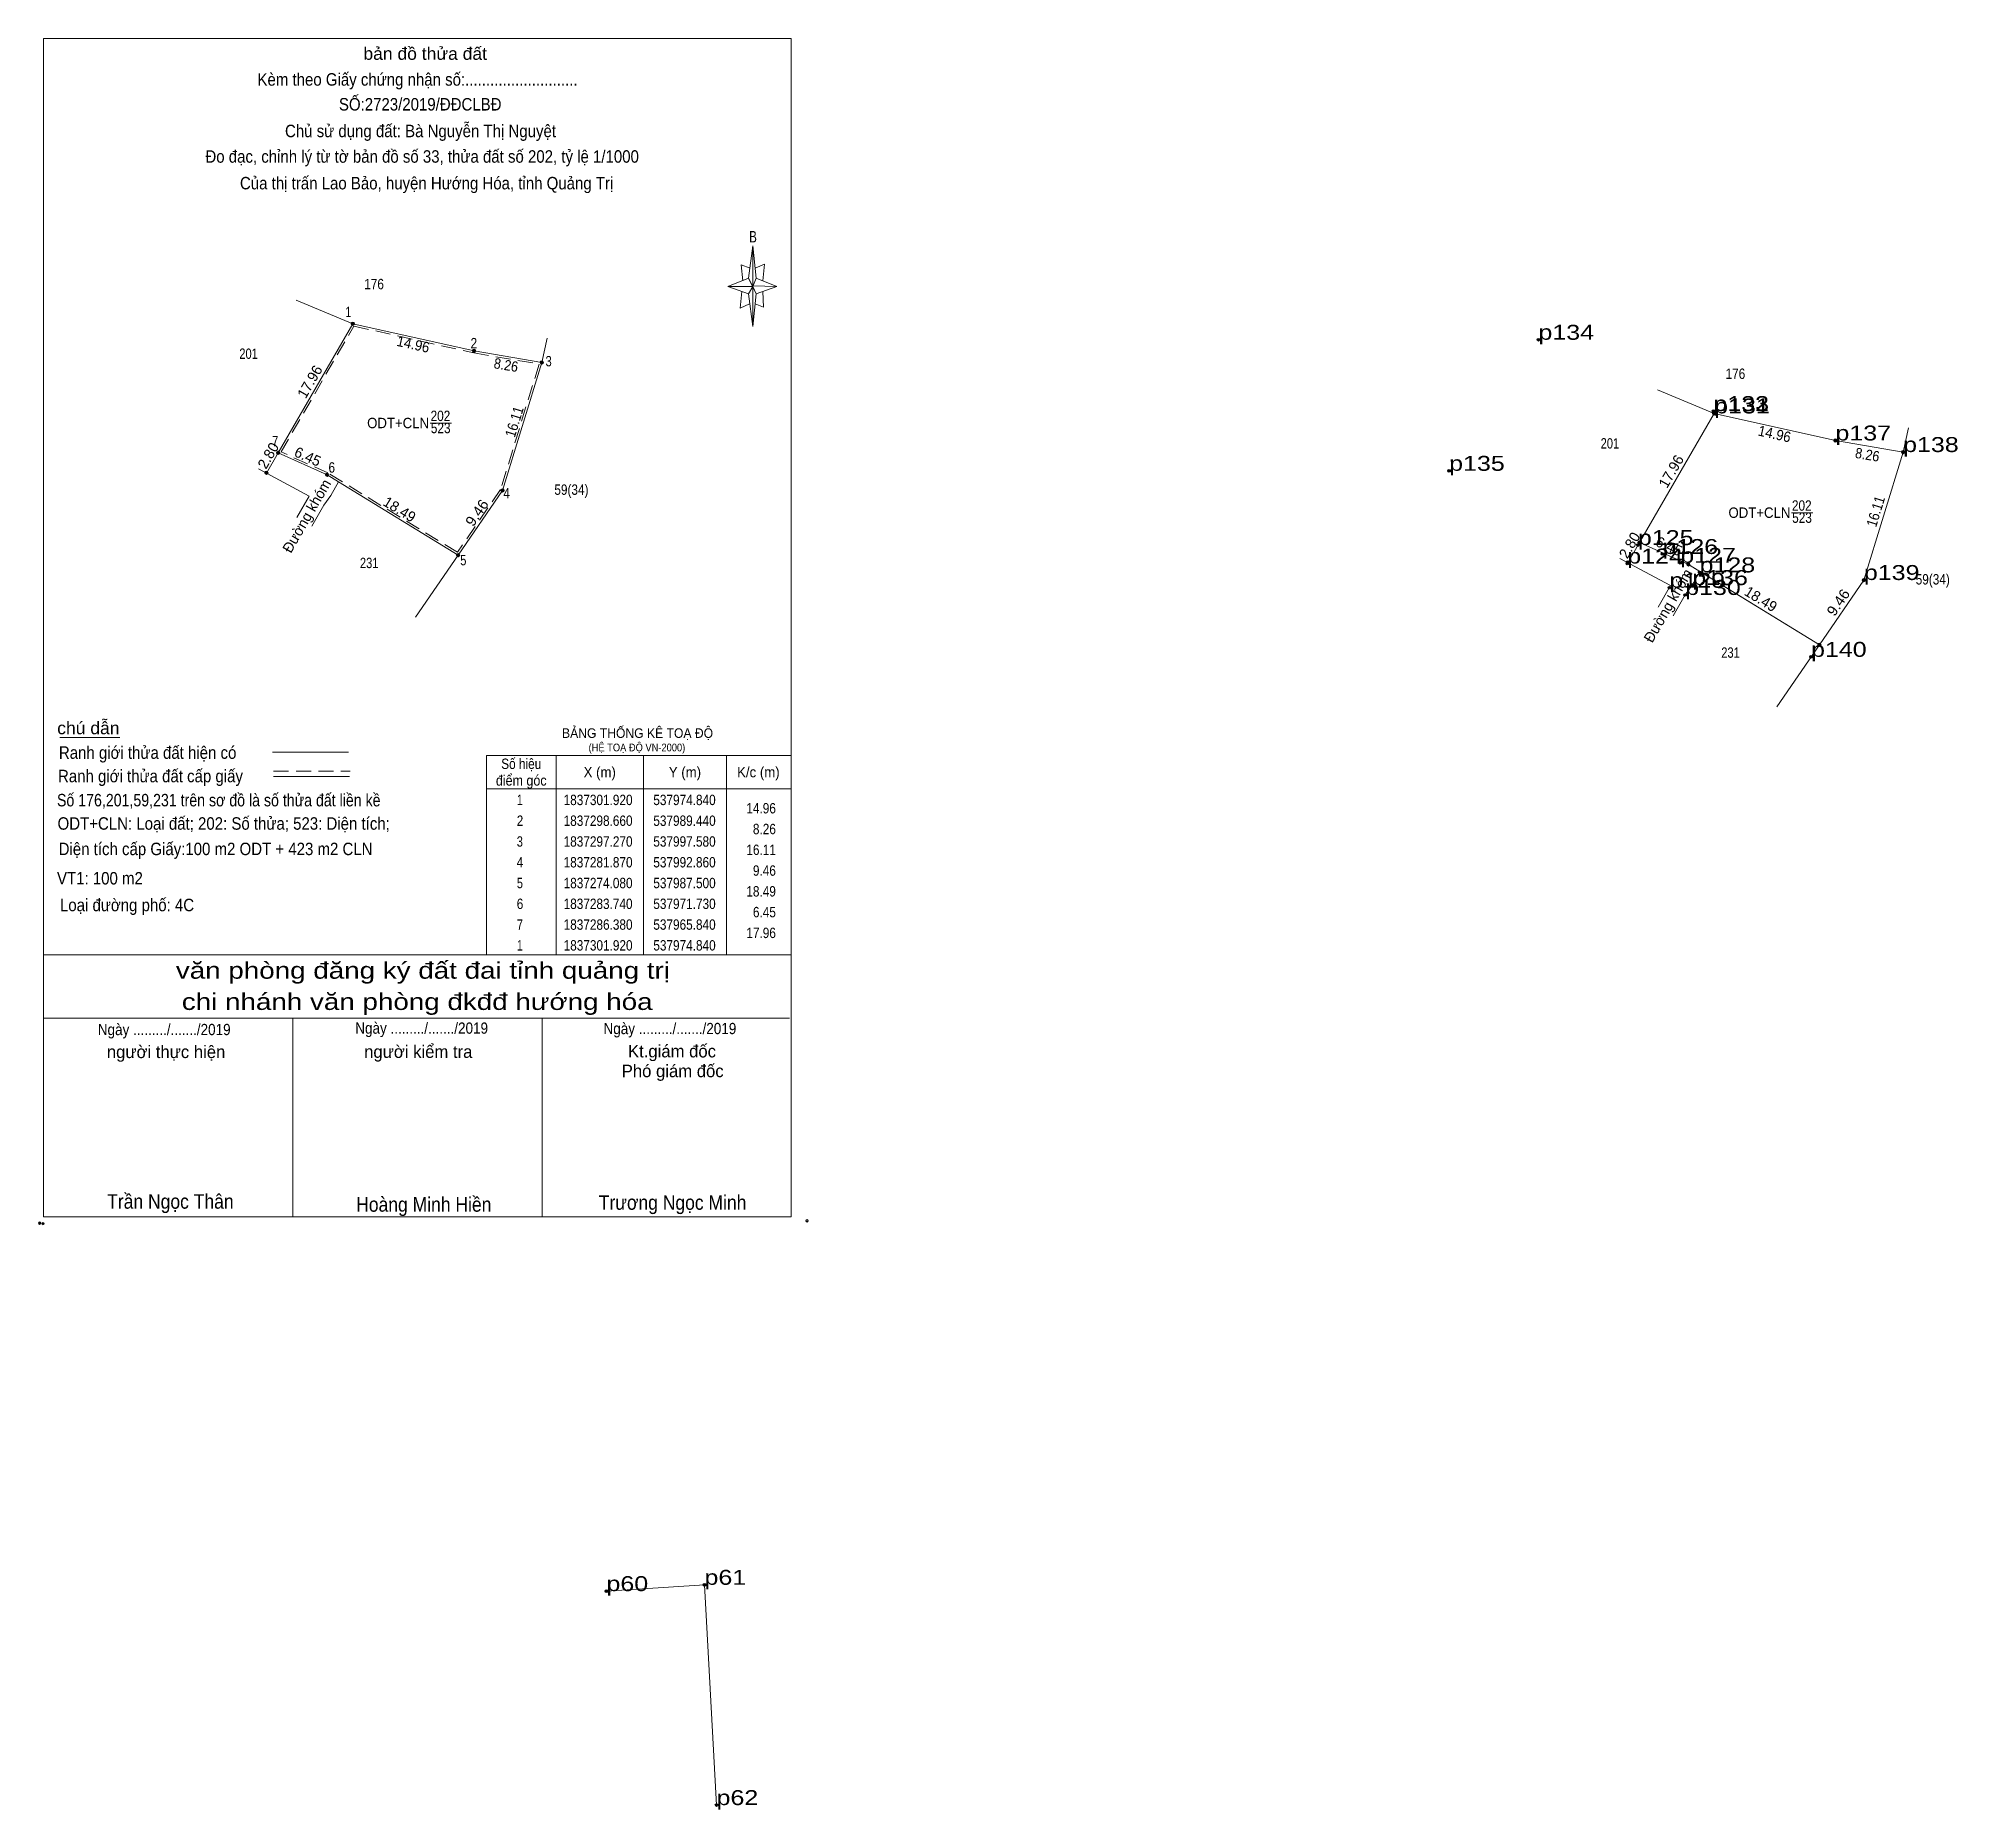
# Model space of a CAD drawing. Header units: metres. Extents: x 536317 to 552141, y 1827901 to 1839668.
# Drawn here: x 537773.1 to 538004.1, y 1837133.9 to 1837347.1 of the extents above; entities that cross this region are included whole.
import ezdxf
from ezdxf.enums import TextEntityAlignment as Align

# ---------------------------------------------------------------- set-up
doc = ezdxf.new("R2010")
doc.units = ezdxf.units.M
doc.header["$LTSCALE"] = 0.6
doc.header["$PDMODE"] = 32
doc.header["$PDSIZE"] = 0.3
doc.linetypes.add('MEDIUM_DASHED', pattern=[4.5, 3, -1.5])
for name, color, linetype, lineweight in [('1', 7, 'Continuous', 13), ('10', 7, 'Continuous', 13), ('17', 7, 'Continuous', 13), ('23', 7, 'Continuous', 13), ('36', 7, 'Continuous', 13), ('5', 7, 'Continuous', 13), ('6', 7, 'Continuous', 13), ('63', 7, 'Continuous', 13)]:
    doc.layers.add(name, color=color, linetype=linetype, lineweight=lineweight)
for name, color, linetype in [('12', 7, 'Continuous'), ('13', 7, 'Continuous'), ('7', 7, 'Continuous')]:
    doc.layers.add(name, color=color, linetype=linetype)

msp = doc.modelspace()

# ---------------------------------------------------------------- texts
at = {"layer": '1'}
for s, width, p in [('201', 0.8, (537798.43, 1837308.48)), ('ODT+CLN', 0.95, (537816.43, 1837300.14)), ('202', 0.85, (537821.525, 1837301)), ('523', 0.85, (537821.555, 1837299.54)), ('201', 0.8, (537962.29, 1837297.69)), ('ODT+CLN', 0.95, (537980.29, 1837289.35)), ('202', 0.85, (537985.385, 1837290.21)), ('523', 0.85, (537985.415, 1837288.75))]:
    msp.add_text(s, height=1.25, dxfattribs=dict(at, width=width)).set_placement(p, align=Align.CENTER)
for s, height, width, p in [('BẢNG THỐNG KÊ TOẠ ĐỘ ', 1.15, 0.95, (537836.16, 1837262.87)), ('(HỆ TOẠ ĐỘ VN-2000)', 0.93, 0.9, (537839.36, 1837261.25))]:
    msp.add_text(s, height=height, dxfattribs=dict(at, width=width)).set_placement(p)
at = {"layer": '12', "width": 1.25}
for s, p in [('p134', (537953.69, 1837310.78)), ('p132', (537974.75, 1837302.2)), ('p133', (537974.75, 1837302.2)), ('p131', (537974.84, 1837301.92)), ('p137', (537989.44, 1837298.66)), ('p138', (537997.58, 1837297.27)), ('p135', (537942.94, 1837295.01)), ('p125', (537965.66, 1837286.07)), ('p124', (537964.38, 1837283.85)), ('p126', (537968.62, 1837285)), ('p127', (537970.76, 1837283.94)), ('p129', (537969.45, 1837280.94)), ('p136', (537972.21, 1837281.26)), ('p128', (537973.08, 1837282.79)), ('p139', (537992.86, 1837281.87)), ('p130', (537971.35, 1837280.07)), ('p140', (537986.5, 1837272.62)), ('p61', (537853.31, 1837160.95)), ('p60', (537841.51, 1837160.19)), ('p62', (537854.76, 1837134.44))]:
    msp.add_text(s, height=1.8, dxfattribs=at).set_placement(p)
at = {"layer": '13'}
for s, width, p in [('176', 0.85, (537813.535, 1837316.86)), ('176', 0.85, (537977.395, 1837306.07)), ('59(34)', 0.85, (537837.29, 1837292.12)), ('231', 0.8, (537812.95, 1837283.3)), ('59(34)', 0.85, (538001.15, 1837281.33)), ('231', 0.8, (537976.81, 1837272.51))]:
    msp.add_text(s, height=1.25, dxfattribs=dict(at, width=width)).set_placement(p, align=Align.CENTER)
at = {"layer": '5'}
for s, height, width, p in [('bản đồ thửa đất', 1.5, 1.05, (537819.69, 1837344.47)), ('Kèm theo Giấy chứng nhận số:...........................', 1.5, 0.9, (537818.77, 1837341.36)), ('SỐ:2723/2019/ĐĐCLBĐ', 1.5, 0.9, (537819.09, 1837338.37)), ('Chủ sử dụng đất: Bà Nguyễn Thị Nguyệt', 1.5, 0.9, (537819.125, 1837335.16)), ('Đo đạc, chỉnh lý từ tờ bản đồ số 33, thửa đất số 202, tỷ lệ 1/1000 ', 1.5, 0.9, (537819.575, 1837332.09)), ('Của thị trấn Lao Bảo, huyện Hướng Hóa, tỉnh Quảng Trị', 1.5, 0.9, (537819.865, 1837328.88)), ('B', 1.378, 0.75, (537859.15, 1837322.49)), ('văn phòng đăng ký đất đai tỉnh quảng trị', 2, 1.25, (537819.415, 1837233.89)), ('chi nhánh văn phòng đkđđ hướng hóa', 2, 1.25, (537818.725, 1837230.13)), ('Ngày ........./......./2019', 1.35, 0.9, (537788.275, 1837227.1)), ('Ngày ........./......./2019', 1.35, 0.9, (537819.265, 1837227.27)), ('Ngày ........./......./2019', 1.35, 0.9, (537849.145, 1837227.22)), ('Trần Ngọc Thân', 1.75, 0.9, (537789.02, 1837206.21)), ('Hoàng Minh Hiền', 1.75, 0.9, (537819.52, 1837205.85)), ('Trương Ngọc Minh', 1.75, 0.9, (537849.465, 1837206.08))]:
    msp.add_text(s, height=height, dxfattribs=dict(at, width=width)).set_placement(p, align=Align.CENTER)
for s, p in [('người thực hiện', (537788.5, 1837224.34)), ('người kiểm tra', (537818.855, 1837224.36)), ('Kt.giám đốc', (537849.395, 1837224.42)), ('Phó giám đốc', (537849.48, 1837222.04))]:
    msp.add_text(s, height=1.5, dxfattribs=at).set_placement(p, align=Align.CENTER)
at = {"layer": '6'}
for s, width, p in [('chú dẫn', 1.05, (537775.4, 1837263.31)), ('Ranh giới thửa đất hiện có ', 0.9, (537775.6, 1837260.35)), ('Ranh giới thửa đất cấp giấy', 0.9, (537775.49, 1837257.53)), ('Số 176,201,59,231 trên sơ đồ là số thửa đất liền kề', 0.85, (537775.37, 1837254.63)), ('ODT+CLN: Loại đất; 202: Số thửa; 523: Diện tích;', 0.9, (537775.44, 1837251.82)), ('Diện tích cấp Giấy:100 m2 ODT + 423 m2 CLN', 0.9, (537775.57, 1837248.76)), ('VT1: 100 m2', 0.9, (537775.37, 1837245.23)), ('Loại đường phố: 4C', 0.9, (537775.73, 1837242.01))]:
    msp.add_text(s, height=1.5, dxfattribs=dict(at, width=width)).set_placement(p)
at = {"layer": '63'}
for s, width, p in [(' 1', 0.75, (537810.79, 1837313.52)), (' 2', 0.85, (537825.94, 1837309.75)), (' 3', 0.8, (537834.92, 1837307.58)), (' 7', 0.8, (537802.01, 1837297.97)), (' 6', 0.85, (537808.84, 1837294.79)), (' 4', 0.85, (537829.89, 1837291.7)), (' 5', 0.8, (537824.65, 1837283.64)), ('14.96', 0.85, (537861.9, 1837253.78)), ('8.26', 0.85, (537861.9, 1837251.28)), ('16.11', 0.85, (537861.9, 1837248.78)), ('9.46', 0.85, (537861.9, 1837246.28)), ('18.49', 0.85, (537861.9, 1837243.78)), ('6.45', 0.85, (537861.9, 1837241.28)), ('17.96', 0.85, (537861.9, 1837238.78))]:
    msp.add_text(s, height=1.25, dxfattribs=dict(at, width=width)).set_placement(p, align=Align.RIGHT)
for s, rotation, width, p in [('14.96', 347.413, 0.95, (537818.1138, 1837309.6349)), ('8.26', 350.31, 0.9, (537829.3148, 1837307.1264)), ('16.11', 72.96, 0.9, (537831.0176, 1837300.7319)), ('14.96', 347.413, 0.95, (537981.9738, 1837298.8449)), ('8.26', 350.31, 0.9, (537993.1748, 1837296.3365)), ('16.11', 72.96, 0.9, (537994.8776, 1837289.9419)), ('9.46', 55.47, 1.05, (537826.436, 1837289.6057)), ('9.46', 55.47, 1.05, (537990.296, 1837278.8157))]:
    msp.add_text(s, height=1.25, rotation=rotation, dxfattribs=dict(at, width=width)).set_placement(p, align=Align.CENTER)
for s, rotation, p in [('17.96', 59.923, (537806.3498, 1837305.4218)), ('2.80', 60.052, (537801.3432, 1837296.533)), ('6.45', 335.857, (537805.2944, 1837296.1512)), ('17.96', 59.923, (537970.2098, 1837294.6318)), ('Đường khóm', 60.052, (537805.9749, 1837289.268)), ('18.49', 328.51, (537816.2735, 1837289.8385)), ('2.80', 60.052, (537965.2032, 1837285.743)), ('6.45', 335.857, (537969.1544, 1837285.3612)), ('Đường khóm', 60.052, (537969.832, 1837278.473)), ('18.49', 328.51, (537980.1335, 1837279.0485))]:
    msp.add_text(s, height=1.25, rotation=rotation, dxfattribs=at).set_placement(p, align=Align.CENTER)
for s, width, p in [('Số hiệu', 0.85, (537831.25, 1837259.13)), ('X (m)', 0.95, (537840.7, 1837258.13)), ('Y (m)', 0.95, (537850.955, 1837258.13)), ('K/c (m)', 0.95, (537859.795, 1837258.13)), ('điểm góc', 0.9, (537831.25, 1837257.13)), (' 1', 0.75, (537830.9, 1837254.78)), ('1837301.920', 0.85, (537840.5, 1837254.78)), ('537974.840', 0.85, (537850.9, 1837254.78)), (' 2', 0.85, (537830.905, 1837252.28)), ('1837298.660', 0.85, (537840.5, 1837252.28)), ('537989.440', 0.85, (537850.9, 1837252.28)), (' 3', 0.8, (537830.895, 1837249.78)), ('1837297.270', 0.85, (537840.5, 1837249.78)), ('537997.580', 0.85, (537850.9, 1837249.78)), (' 4', 0.85, (537830.9, 1837247.28)), ('1837281.870', 0.85, (537840.5, 1837247.28)), ('537992.860', 0.85, (537850.9, 1837247.28)), (' 5', 0.8, (537830.905, 1837244.78)), ('1837274.080', 0.85, (537840.5, 1837244.78)), ('537987.500', 0.85, (537850.9, 1837244.78)), (' 6', 0.85, (537830.905, 1837242.28)), ('1837283.740', 0.85, (537840.5, 1837242.28)), ('537971.730', 0.85, (537850.9, 1837242.28)), (' 7', 0.8, (537830.905, 1837239.78)), ('1837286.380', 0.85, (537840.5, 1837239.78)), ('537965.840', 0.85, (537850.9, 1837239.78)), (' 1', 0.75, (537830.9, 1837237.28)), ('1837301.920', 0.85, (537840.5, 1837237.28)), ('537974.840', 0.85, (537850.9, 1837237.28))]:
    msp.add_text(s, height=1.25, dxfattribs=dict(at, width=width)).set_placement(p, align=Align.CENTER)

# ---------------------------------------------------------------- hatches: boundary and pattern name
at = {"layer": '63'}
for points in [[(537811.18, 1837312.71, 1), (537810.78, 1837312.71, 1)], [(537825.78, 1837309.45, 1), (537825.38, 1837309.45, 1)], [(537833.92, 1837308.06, 1), (537833.52, 1837308.06, 1)], [(537975.04, 1837301.92, 1), (537974.64, 1837301.92, 1)], [(537989.64, 1837298.66, 1), (537989.24, 1837298.66, 1)], [(537802.18, 1837297.17, 1), (537801.78, 1837297.17, 1)], [(537997.78, 1837297.27, 1), (537997.38, 1837297.27, 1)], [(537800.77, 1837294.77, 1), (537800.37, 1837294.77, 1)], [(537808.07, 1837294.53, 1), (537807.67, 1837294.53, 1)], [(537829.2, 1837292.66, 1), (537828.8, 1837292.66, 1)], [(537823.84, 1837284.87, 1), (537823.44, 1837284.87, 1)], [(537966.04, 1837286.38, 1), (537965.64, 1837286.38, 1)], [(537964.63, 1837283.98, 1), (537964.23, 1837283.98, 1)], [(537971.93, 1837283.74, 1), (537971.53, 1837283.74, 1)], [(537993.06, 1837281.87, 1), (537992.66, 1837281.87, 1)], [(537987.7, 1837274.08, 1), (537987.3, 1837274.08, 1)]]:
    msp.add_hatch(color=256, dxfattribs=at).paths.add_polyline_path(points)

# ---------------------------------------------------------------- linework, layer by layer
at = {"layer": '1', "linetype": 'MEDIUM_DASHED'}
msp.add_lwpolyline([(537811.1, 1837312.43), (537825.53, 1837309.2), (537833.4, 1837307.86), (537828.77, 1837292.77), (537823.57, 1837285.21), (537807.99, 1837294.75), (537802.34, 1837297.28)], close=True, dxfattribs=at)
at = {"layer": '1'}
msp.add_lwpolyline([(537974.84, 1837301.92), (537989.44, 1837298.66), (537997.58, 1837297.27), (537992.86, 1837281.87), (537987.5, 1837274.08), (537971.73, 1837283.74), (537965.84, 1837286.38)], close=True, dxfattribs=at)
msp.add_lwpolyline([(537841.51, 1837160.19), (537853.31, 1837160.95), (537854.76, 1837134.43)], dxfattribs=at)
at = {"layer": '10'}
for p, q in [((537810.98, 1837312.71), (537804.17, 1837315.56)), ((537834.39, 1837310.98), (537833.72, 1837308.06)), ((537974.84, 1837301.92), (537968.03, 1837304.77)), ((537998.25, 1837300.19), (537997.58, 1837297.27)), ((537807.87, 1837294.53), (537801.98, 1837297.17)), ((537799.62, 1837295.26), (537805.73, 1837291.98)), ((537807.87, 1837294.53), (537809.27, 1837293.67)), ((537807.49, 1837290.86), (537808.35, 1837292.05)), ((537808.35, 1837292.05), (537809.27, 1837293.67)), ((537809.27, 1837293.67), (537823.64, 1837284.87)), ((537971.73, 1837283.74), (537965.84, 1837286.38)), ((537963.48, 1837284.47), (537969.59, 1837281.19)), ((537971.73, 1837283.74), (537973.13, 1837282.88)), ((537972.21, 1837281.26), (537973.13, 1837282.88)), ((537973.13, 1837282.88), (537987.5, 1837274.08)), ((537971.35, 1837280.07), (537972.21, 1837281.26))]:
    msp.add_line(p, q, dxfattribs=at)
for points in [[(537800.58, 1837294.74), (537801.98, 1837297.17), (537810.98, 1837312.71)], [(537823.64, 1837284.87), (537829, 1837292.66), (537833.72, 1837308.06), (537825.58, 1837309.45), (537810.98, 1837312.71)], [(537964.44, 1837283.95), (537965.84, 1837286.38), (537974.84, 1837301.92)], [(537987.5, 1837274.08), (537992.86, 1837281.87), (537997.58, 1837297.27), (537989.44, 1837298.66), (537974.84, 1837301.92)]]:
    msp.add_lwpolyline(points, dxfattribs=at)
at = {"layer": '17'}
msp.add_line((537775.71, 1837262.9), (537782.95, 1837262.9), dxfattribs=at)
at = {"layer": '23'}
for p, q in [((537804.24, 1837289.38), (537805.73, 1837291.98)), ((537806.05, 1837288.34), (537807.49, 1837290.86)), ((537968.1, 1837278.59), (537969.59, 1837281.19)), ((537969.91, 1837277.55), (537971.35, 1837280.07))]:
    msp.add_line(p, q, dxfattribs=at)
at = {"layer": '36'}
for p, q in [((537818.51, 1837277.41), (537823.64, 1837284.87)), ((537982.37, 1837266.62), (537987.5, 1837274.08))]:
    msp.add_line(p, q, dxfattribs=at)
at = {"layer": '5'}
for p, q in [((537858.62, 1837318.19), (537859.12, 1837322.09)), ((537858.62, 1837316.29), (537856.12, 1837317.19)), ((537859.52, 1837318.19), (537862.02, 1837317.19)), ((537859.52, 1837316.29), (537859.12, 1837312.39)), ((537860.42, 1837314.69), (537859.42, 1837315.09)), ((537860.32, 1837316.59), (537860.42, 1837314.69)), ((537773.75, 1837236.75), (537863.75, 1837236.75)), ((537773.75, 1837229.15), (537863.55, 1837229.15)), ((537773.75, 1837229.15), (537863.55, 1837229.15)), ((537773.75, 1837229.15), (537863.55, 1837229.15)), ((537803.75, 1837205.25), (537803.75, 1837229.15)), ((537833.75, 1837205.25), (537833.75, 1837229.15))]:
    msp.add_line(p, q, dxfattribs=at)
for points in [[(537773.75, 1837347.05), (537863.75, 1837347.05), (537863.75, 1837205.25), (537773.75, 1837205.25)], [(537859.12, 1837322.09), (537859.52, 1837318.19), (537859.12, 1837317.19)], [(537859.12, 1837317.19), (537856.12, 1837317.19), (537858.62, 1837318.19), (537859.52, 1837316.29), (537862.02, 1837317.19), (537859.12, 1837317.29)], [(537859.12, 1837317.19), (537859.12, 1837312.39), (537858.62, 1837316.29)]]:
    msp.add_lwpolyline(points, close=True, dxfattribs=at)
for points in [[(537858.82, 1837319.39), (537857.72, 1837319.79), (537857.92, 1837317.89)], [(537859.42, 1837319.39), (537860.52, 1837319.89), (537860.32, 1837317.89)], [(537859.12, 1837317.19), (537858.62, 1837318.19), (537856.12, 1837317.19)], [(537859.12, 1837317.19), (537859.52, 1837316.29), (537862.02, 1837317.19)], [(537857.82, 1837316.59), (537857.62, 1837314.59), (537858.72, 1837315.09)], [(537863.75, 1837205.25), (537773.75, 1837205.25), (537773.75, 1837229.15)]]:
    msp.add_lwpolyline(points, dxfattribs=at)
for p in [(537773.28, 1837204.48), (537773.68, 1837204.41)]:
    msp.add_point(p, dxfattribs=at)
at = {"layer": '6'}
for p, q in [((537801.31, 1837261.16), (537810.45, 1837261.16)), ((537801.45, 1837258.23), (537810.59, 1837258.23))]:
    msp.add_line(p, q, dxfattribs=at)
at = {"layer": '6', "linetype": 'MEDIUM_DASHED'}
msp.add_line((537801.45, 1837258.85), (537810.65, 1837258.85), dxfattribs=at)
at = {"layer": '6'}
msp.add_point((537865.65, 1837204.75), dxfattribs=at)
at = {"layer": '63'}
for p, q in [((537820.28, 1837300.76), (537822.86, 1837300.74)), ((537984.14, 1837289.97), (537986.72, 1837289.95)), ((537835.45, 1837260.75), (537835.45, 1837236.75)), ((537845.95, 1837260.75), (537845.95, 1837236.75)), ((537855.95, 1837260.75), (537855.95, 1837236.75)), ((537827.05, 1837256.75), (537863.75, 1837256.75))]:
    msp.add_line(p, q, dxfattribs=at)
msp.add_lwpolyline([(537827.05, 1837260.75), (537863.75, 1837260.75), (537863.75, 1837236.75), (537827.05, 1837236.75)], close=True, dxfattribs=at)
for centre in [(537810.98, 1837312.71), (537825.58, 1837309.45), (537833.72, 1837308.06), (537974.84, 1837301.92), (537989.44, 1837298.66), (537801.98, 1837297.17), (537997.58, 1837297.27), (537800.57, 1837294.77), (537807.87, 1837294.53), (537829, 1837292.66), (537823.64, 1837284.87), (537965.84, 1837286.38), (537964.43, 1837283.98), (537971.73, 1837283.74), (537992.86, 1837281.87), (537987.5, 1837274.08)]:
    msp.add_circle(centre, 0.2, dxfattribs=at)
at = {"layer": '7'}
for p in [(537953.69, 1837310.78), (537974.75, 1837302.2), (537974.84, 1837301.92), (537989.44, 1837298.66), (537997.58, 1837297.27), (537942.94, 1837295.01), (537965.66, 1837286.07), (537968.62, 1837285), (537964.38, 1837283.85), (537970.76, 1837283.94), (537973.08, 1837282.79), (537969.45, 1837280.94), (537971.35, 1837280.07), (537972.21, 1837281.26), (537992.86, 1837281.87), (537986.5, 1837272.62), (537841.51, 1837160.19), (537853.31, 1837160.95), (537854.76, 1837134.44)]:
    msp.add_point(p, dxfattribs=at)

msp.set_redraw_order([(e.dxf.handle, doc.entitydb.next_handle()) for e in msp.query("TEXT MTEXT ATTDEF DIMENSION ARC_DIMENSION")])  # texts and dimensions are drawn at this point

doc.saveas('drawing.dxf')
